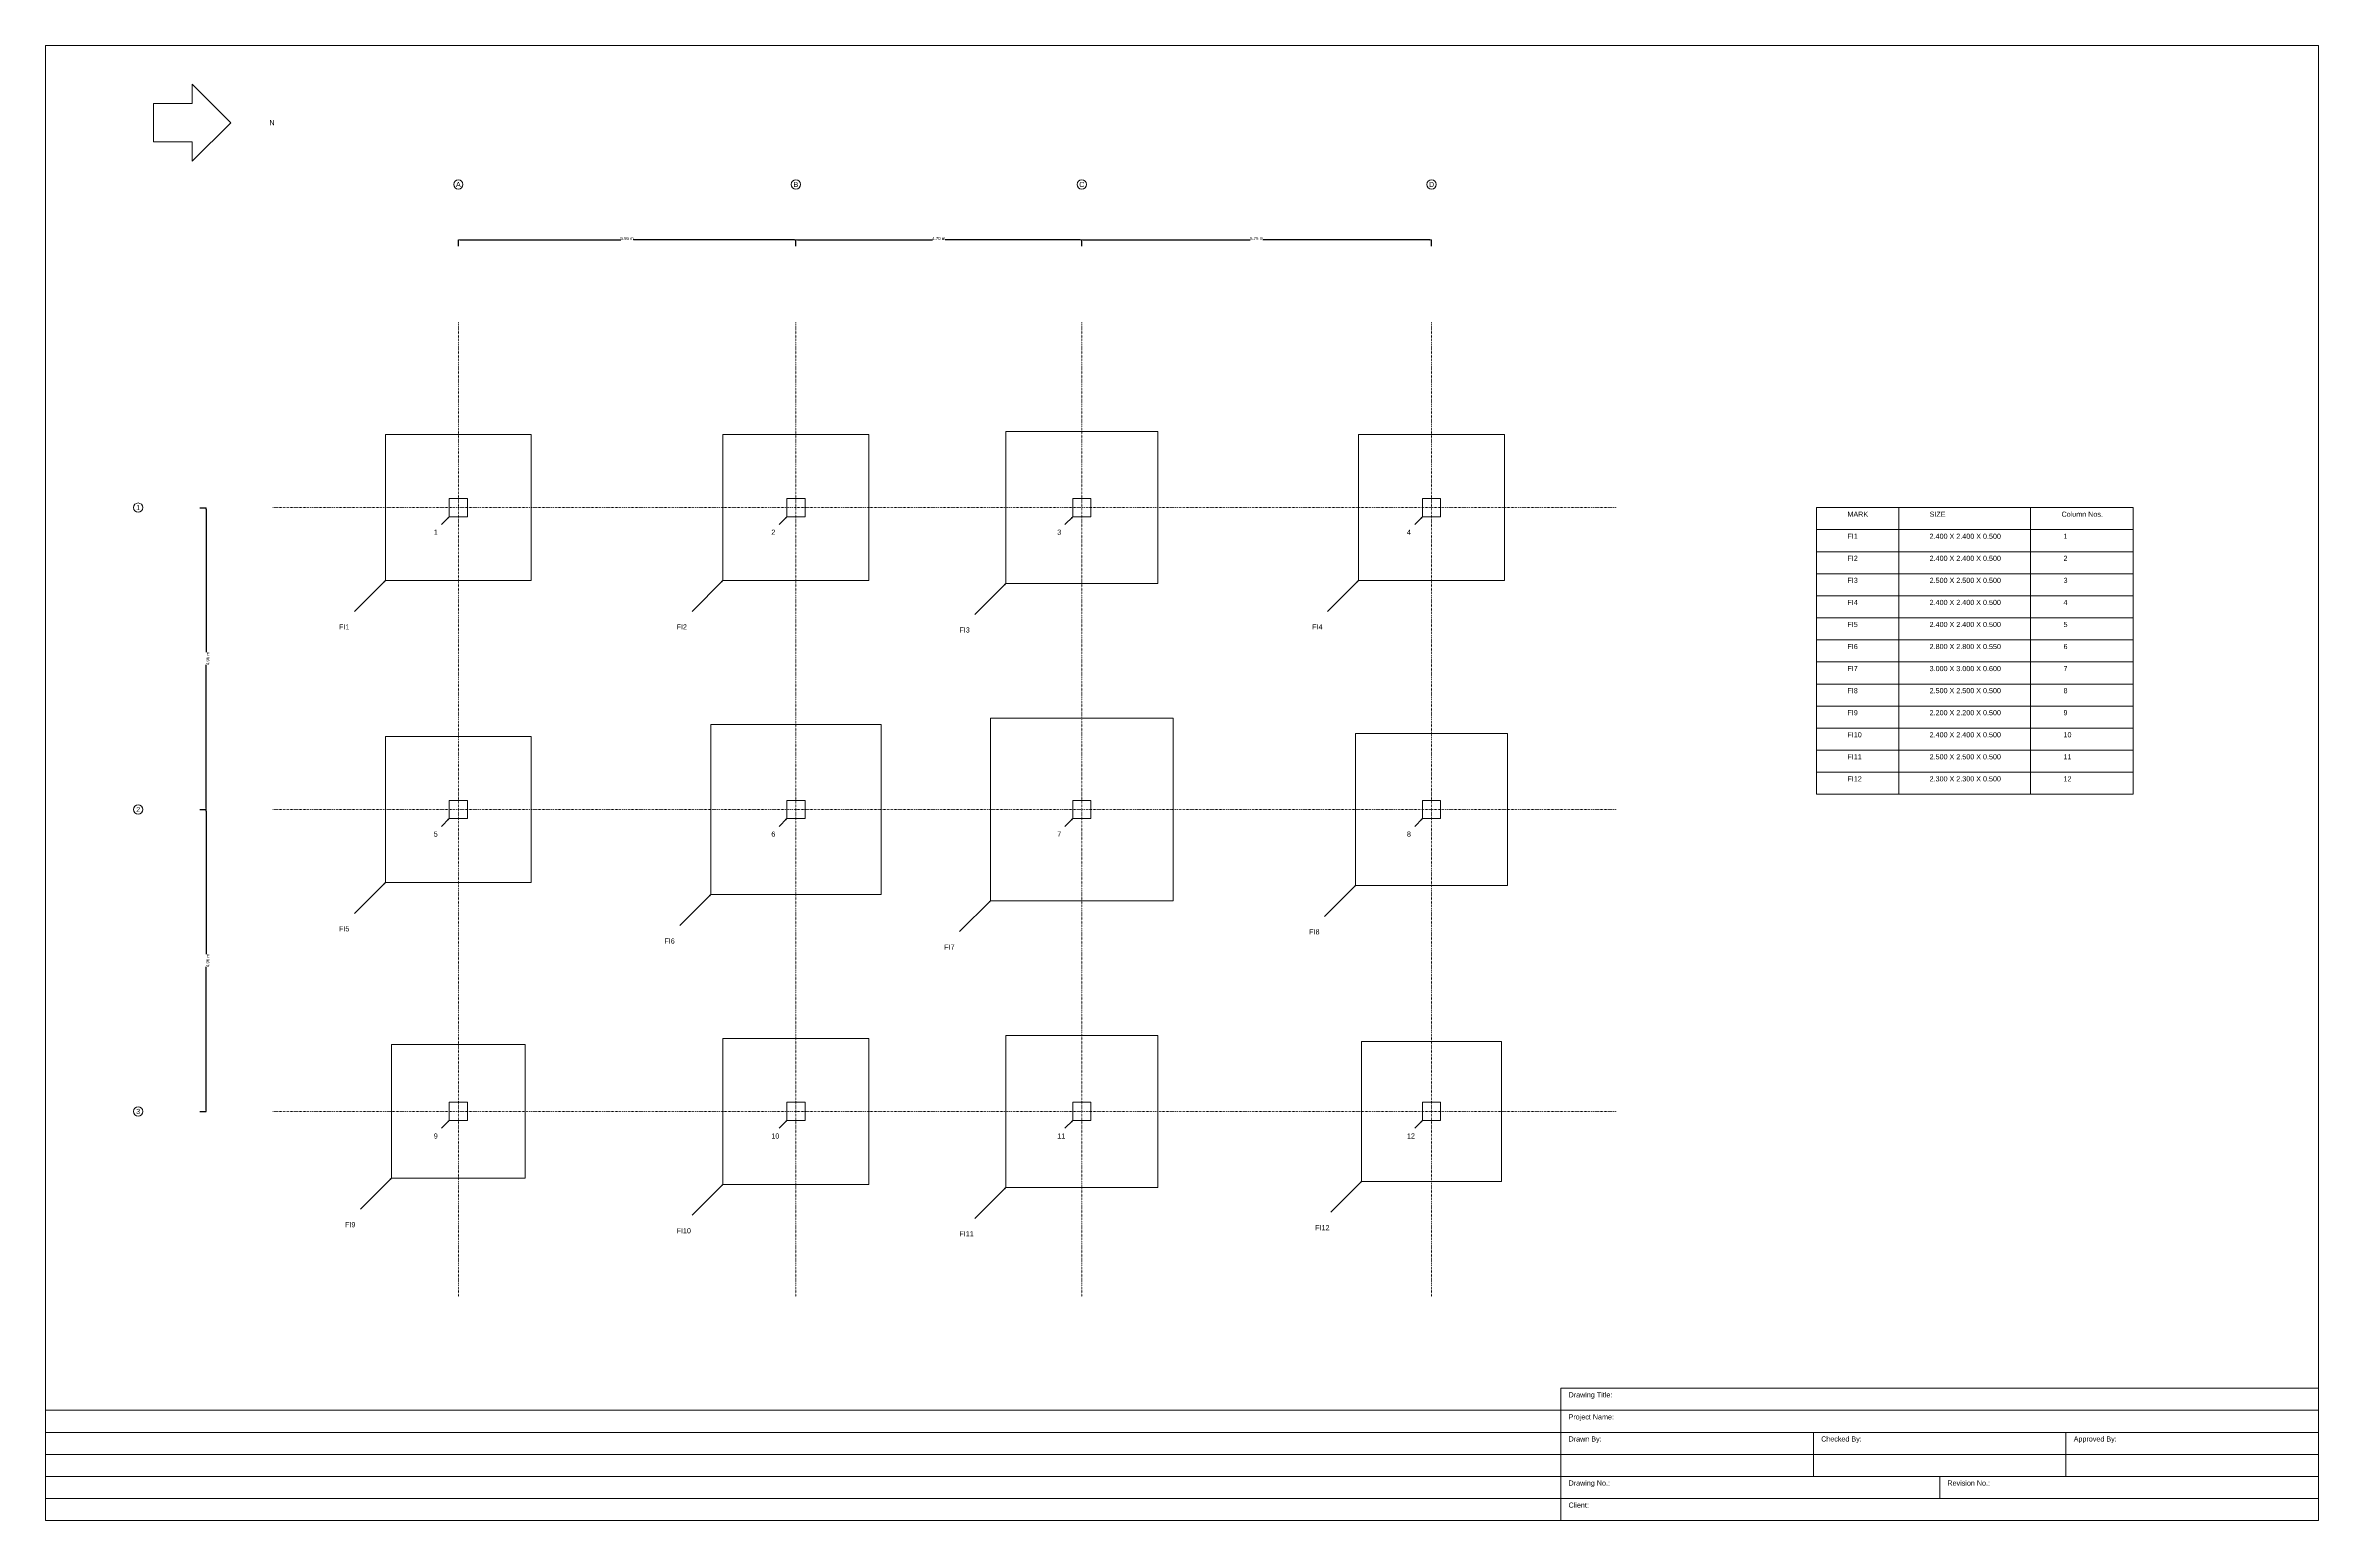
# Model space of a CAD drawing. Header units: inches. Extents: x -471 to 1000, y -4 to 951.
import ezdxf
from ezdxf.enums import TextEntityAlignment as Align

# ---------------------------------------------------------------- set-up
doc = ezdxf.new("R2010")
doc.units = ezdxf.units.IN
doc.header["$MEASUREMENT"] = 0
doc.linetypes.add('DOT', pattern=[0.25, 0, -0.25])
doc.layers.get('0').update_dxf_attribs({"lineweight": 0})
doc.styles.get("Standard").update_dxf_attribs({"font": 'arial.ttf'})
doc.dimstyles.new('VDDIM_NONE', dxfattribs={"dimtxt": 2, "dimasz": 1, "dimexe": 0, "dimexo": 0, "dimgap": 0, "dimtad": 1, "dimdec": 4, "dimzin": 0, "dimdsep": 46, "dimtxsty": 'Standard', "dimblk": 'VDDIM_DEFAULT', "dimcen": 0.09, "dimclre": 82, "dimclrt": 90, "dimadec": 0, "dimazin": 0, "dimtfac": 1, "dimtdec": 4, "dimtix": 1, "dimtmove": 0, "dimatfit": 3, "dimfxl": 0, "dimtolj": 1, "dimtzin": 0, "dimarcsym": 0})

# ---------------------------------------------------------------- blocks, each defined once
blk = doc.blocks.new('VDDIM_DEFAULT')
at = {"linetype": 'Continuous'}
blk.add_hatch(color=0, dxfattribs=at).paths.add_polyline_path([(0, 0), (-1, -0.1665), (-1, 0.1665)], flags=0)
at = {"color": 0, "linetype": 'Continuous'}
blk.add_lwpolyline([(0, 0), (-1, -0.1665), (-1, 0.1665), (0, 0)], dxfattribs=at)
blk = doc.blocks.new('*D3')
at = {"color": 82, "lineweight": -2}
for p, q in [((-204.1, 821.4), (-204.1, 825.4)), ((14.4, 821.4), (14.4, 825.4))]:
    blk.add_line(p, q, dxfattribs=at)
at = {"color": 0, "lineweight": -2}
for p, q in [((-203.1, 825.4), (-98.9, 825.4)), ((13.4, 825.4), (-90.8, 825.4))]:
    blk.add_line(p, q, dxfattribs=at)
at = {"layer": 'Defpoints', "color": 0}
for p in [(14.4, 825.4), (-204.1, 821.4), (14.4, 821.4)]:
    blk.add_point(p, dxfattribs=at)
at = {"color": 0, "lineweight": -2, "rotation": 180}
blk.add_blockref('VDDIM_DEFAULT', (-204.1, 825.4), dxfattribs=at)
at = {"color": 0, "lineweight": -2}
blk.add_blockref('VDDIM_DEFAULT', (14.4, 825.4), dxfattribs=at)
at = {"color": 90, "insert": (-94.9, 826.4), "char_height": 2, "attachment_point": 5}
blk.add_mtext('5.55 m', dxfattribs=at)
blk = doc.blocks.new('*D4')
at = {"color": 82, "lineweight": -2}
for p, q in [((14.4, 821.4), (14.4, 825.4)), ((199.4, 821.4), (199.4, 825.4))]:
    blk.add_line(p, q, dxfattribs=at)
at = {"color": 0, "lineweight": -2}
for p, q in [((15.4, 825.4), (102.8, 825.4)), ((198.4, 825.4), (111, 825.4))]:
    blk.add_line(p, q, dxfattribs=at)
at = {"layer": 'Defpoints', "color": 0}
for p in [(199.4, 825.4), (14.4, 821.4), (199.4, 821.4)]:
    blk.add_point(p, dxfattribs=at)
at = {"color": 0, "lineweight": -2, "rotation": 180}
blk.add_blockref('VDDIM_DEFAULT', (14.4, 825.4), dxfattribs=at)
at = {"color": 0, "lineweight": -2}
blk.add_blockref('VDDIM_DEFAULT', (199.4, 825.4), dxfattribs=at)
at = {"color": 90, "insert": (106.9, 826.4), "char_height": 2, "attachment_point": 5}
blk.add_mtext('4.70 m', dxfattribs=at)
blk = doc.blocks.new('*D5')
at = {"color": 82, "lineweight": -2}
for p, q in [((199.4, 821.4), (199.4, 825.4)), ((425.8, 821.4), (425.8, 825.4))]:
    blk.add_line(p, q, dxfattribs=at)
at = {"color": 0, "lineweight": -2}
for p, q in [((200.4, 825.4), (308.5, 825.4)), ((424.8, 825.4), (316.7, 825.4))]:
    blk.add_line(p, q, dxfattribs=at)
at = {"layer": 'Defpoints', "color": 0}
for p in [(425.8, 825.4), (199.4, 821.4), (425.8, 821.4)]:
    blk.add_point(p, dxfattribs=at)
at = {"color": 0, "lineweight": -2, "rotation": 180}
blk.add_blockref('VDDIM_DEFAULT', (199.4, 825.4), dxfattribs=at)
at = {"color": 0, "lineweight": -2}
blk.add_blockref('VDDIM_DEFAULT', (425.8, 825.4), dxfattribs=at)
at = {"color": 90, "insert": (312.6, 826.4), "char_height": 2, "attachment_point": 5}
blk.add_mtext('5.75 m', dxfattribs=at)
blk = doc.blocks.new('*D6')
at = {"color": 82, "lineweight": -2}
for p, q in [((-371.4, 652.1), (-367.4, 652.1)), ((-371.4, 456.7), (-367.4, 456.7))]:
    blk.add_line(p, q, dxfattribs=at)
at = {"color": 0, "lineweight": -2}
for p, q in [((-367.4, 651.1), (-367.4, 558.5)), ((-367.4, 457.7), (-367.4, 550.3))]:
    blk.add_line(p, q, dxfattribs=at)
at = {"layer": 'Defpoints', "color": 0}
for p in [(-371.4, 652.1), (-371.4, 456.7), (-367.4, 456.7)]:
    blk.add_point(p, dxfattribs=at)
at = {"color": 0, "lineweight": -2}
for p, rotation in [((-367.4, 652.1), 90), ((-367.4, 456.7), 270)]:
    blk.add_blockref('VDDIM_DEFAULT', p, dxfattribs=dict(at, rotation=rotation))
at = {"color": 90, "insert": (-366.3, 554.4), "char_height": 2, "attachment_point": 5, "rotation": 90}
blk.add_mtext('4.96 m', dxfattribs=at)
blk = doc.blocks.new('*D7')
at = {"color": 82, "lineweight": -2}
for p, q in [((-371.4, 456.7), (-367.4, 456.7)), ((-371.4, 261.2), (-367.4, 261.2))]:
    blk.add_line(p, q, dxfattribs=at)
at = {"color": 0, "lineweight": -2}
for p, q in [((-367.4, 455.7), (-367.4, 363)), ((-367.4, 262.2), (-367.4, 354.8))]:
    blk.add_line(p, q, dxfattribs=at)
at = {"layer": 'Defpoints', "color": 0}
for p in [(-371.4, 456.7), (-371.4, 261.2), (-367.4, 261.2)]:
    blk.add_point(p, dxfattribs=at)
at = {"color": 0, "lineweight": -2}
for p, rotation in [((-367.4, 456.7), 90), ((-367.4, 261.2), 270)]:
    blk.add_blockref('VDDIM_DEFAULT', p, dxfattribs=dict(at, rotation=rotation))
at = {"color": 90, "insert": (-366.3, 358.9), "char_height": 2, "attachment_point": 5, "rotation": 90}
blk.add_mtext('4.96 m', dxfattribs=at)

msp = doc.modelspace()

# ---------------------------------------------------------------- hatches: boundary and pattern name
at = {"lineweight": 0}
for points in [[(-210.01662, 646.23735), (-210.88265, 645.73735), (-210.51662, 645.37132)], [(8.48731, 646.23735), (7.62129, 645.73735), (7.98731, 645.37132)], [(193.52671, 646.23735), (192.66069, 645.73735), (193.02671, 645.37132)], [(419.90464, 646.23735), (419.03862, 645.73735), (419.40464, 645.37132)], [(-251.35521, 604.89876), (-252.22123, 604.39876), (-251.85521, 604.03274)], [(-32.85127, 604.89876), (-33.71729, 604.39876), (-33.35127, 604.03274)], [(378.56606, 604.89876), (377.70003, 604.39876), (378.06606, 604.03274)], [(150.21963, 602.93026), (149.3536, 602.43026), (149.71963, 602.06423)], [(-210.01662, 450.7649), (-210.88265, 450.2649), (-210.51662, 449.89888)], [(8.48731, 450.7649), (7.62129, 450.2649), (7.98731, 449.89888)], [(193.52671, 450.7649), (192.66069, 450.2649), (193.02671, 449.89888)], [(419.90464, 450.7649), (419.03862, 450.2649), (419.40464, 449.89888)], [(-251.35521, 409.42632), (-252.22123, 408.92632), (-251.85521, 408.56029)], [(-40.72528, 401.5523), (-41.59131, 401.0523), (-41.22528, 400.68628)], [(140.37711, 397.6153), (139.51108, 397.1153), (139.87711, 396.74927)], [(376.59756, 407.45782), (375.73153, 406.95782), (376.09756, 406.59179)], [(-210.01662, 255.29246), (-210.88265, 254.79246), (-210.51662, 254.42643)], [(8.48731, 255.29246), (7.62129, 254.79246), (7.98731, 254.42643)], [(193.52671, 255.29246), (192.66069, 254.79246), (193.02671, 254.42643)], [(419.90464, 255.29246), (419.03862, 254.79246), (419.40464, 254.42643)], [(-247.4182, 217.89089), (-248.28422, 217.39089), (-247.9182, 217.02486)], [(-32.85127, 213.95388), (-33.71729, 213.45388), (-33.35127, 213.08785)], [(150.21963, 211.98537), (149.3536, 211.48537), (149.71963, 211.11935)], [(380.53456, 215.92238), (379.66854, 215.42238), (380.03456, 215.05636)]]:
    msp.add_hatch(color=30, dxfattribs=at).paths.add_polyline_path(points, flags=0)

# ---------------------------------------------------------------- linework, layer by layer
at = {"color": 252, "linetype": 'Continuous', "lineweight": 0}
for p, q in [((999.93814, 951.35777), (-471.35521, 951.35777)), ((-471.35521, 951.35777), (-471.35521, -3.68078)), ((999.93814, -3.68078), (999.93814, 951.35777)), ((509.50702, 81.98537), (999.93814, 81.98537)), ((509.50702, 81.98537), (509.50702, -3.68078)), ((-471.35521, 67.70768), (509.50702, 67.70768)), ((509.50702, 67.70768), (999.93814, 67.70768)), ((-471.35521, 53.42999), (509.50702, 53.42999)), ((509.50702, 53.42999), (999.93814, 53.42999)), ((672.98406, 53.42999), (672.98406, 24.8746)), ((836.4611, 53.42999), (836.4611, 24.8746)), ((-471.35521, 39.1523), (509.50702, 39.1523)), ((509.50702, 39.1523), (999.93814, 39.1523)), ((-471.35521, 24.8746), (509.50702, 24.8746)), ((509.50702, 24.8746), (999.93814, 24.8746)), ((754.72258, 24.8746), (754.72258, 10.59691)), ((-471.35521, 10.59691), (509.50702, 10.59691)), ((509.50702, 10.59691), (999.93814, 10.59691)), ((-471.35521, -3.68078), (999.93814, -3.68078)), ((19.07591, -3.68078), (19.07591, -3.68078))]:
    msp.add_line(p, q, dxfattribs=at)
at = {"color": 50, "linetype": 'Continuous', "lineweight": 0}
for p, q in [((-401.35521, 913.85546), (-376.35521, 913.85546)), ((-401.35521, 888.85546), (-401.35521, 913.85546)), ((-376.35521, 913.85546), (-376.35521, 926.35546)), ((-376.35521, 926.35546), (-351.35521, 901.35546)), ((-351.35521, 901.35546), (-376.35521, 876.35546)), ((-376.35521, 888.85546), (-401.35521, 888.85546)), ((-376.35521, 876.35546), (-376.35521, 888.85546)), ((675.02275, 652.14286), (675.02275, 466.53286)), ((675.02275, 652.14286), (879.93814, 652.14286)), ((728.19786, 652.14286), (728.19786, 466.53286)), ((813.58336, 652.14286), (813.58336, 466.53286)), ((879.93814, 652.14286), (879.93814, 466.53286)), ((675.02275, 637.86516), (879.93814, 637.86516)), ((675.02275, 623.58747), (879.93814, 623.58747)), ((675.02275, 609.30978), (879.93814, 609.30978)), ((675.02275, 595.03209), (879.93814, 595.03209)), ((675.02275, 580.7544), (879.93814, 580.7544)), ((675.02275, 566.4767), (879.93814, 566.4767)), ((675.02275, 552.19901), (879.93814, 552.19901)), ((675.02275, 537.92132), (879.93814, 537.92132)), ((675.02275, 523.64363), (879.93814, 523.64363)), ((675.02275, 509.36593), (879.93814, 509.36593)), ((675.02275, 495.08824), (879.93814, 495.08824)), ((675.02275, 480.81055), (879.93814, 480.81055)), ((675.02275, 466.53286), (879.93814, 466.53286))]:
    msp.add_line(p, q, dxfattribs=at)
at = {"color": 136, "linetype": 'DOT', "lineweight": 0}
for p, q in [((-204.11111, 772.14286), (-204.11111, 141.19797)), ((14.39283, 772.14286), (14.39283, 141.19797)), ((199.43222, 772.14286), (199.43222, 141.19797)), ((425.81015, 772.14286), (425.81015, 141.19797)), ((-324.11111, 652.14286), (545.81015, 652.14286)), ((-324.11111, 456.67041), (545.81015, 456.67041)), ((-324.11111, 261.19797), (545.81015, 261.19797))]:
    msp.add_line(p, q, dxfattribs=at)
at = {"color": 254, "linetype": 'Continuous', "lineweight": 0}
for p, q in [((-251.35521, 699.38695), (-156.86702, 699.38695)), ((-251.35521, 604.89876), (-251.35521, 699.38695)), ((-156.86702, 699.38695), (-156.86702, 604.89876)), ((-32.85127, 699.38695), (61.63692, 699.38695)), ((-32.85127, 604.89876), (-32.85127, 699.38695)), ((61.63692, 699.38695), (61.63692, 604.89876)), ((150.21963, 701.35546), (248.64482, 701.35546)), ((150.21963, 602.93026), (150.21963, 701.35546)), ((248.64482, 701.35546), (248.64482, 602.93026)), ((378.56606, 699.38695), (473.05425, 699.38695)), ((378.56606, 604.89876), (378.56606, 699.38695)), ((473.05425, 699.38695), (473.05425, 604.89876)), ((-210.01662, 658.04837), (-198.2056, 658.04837)), ((-210.01662, 646.23735), (-210.01662, 658.04837)), ((-198.2056, 658.04837), (-198.2056, 646.23735)), ((8.48731, 658.04837), (20.29834, 658.04837)), ((8.48731, 646.23735), (8.48731, 658.04837)), ((20.29834, 658.04837), (20.29834, 646.23735)), ((193.52671, 658.04837), (205.33774, 658.04837)), ((193.52671, 646.23735), (193.52671, 658.04837)), ((205.33774, 658.04837), (205.33774, 646.23735)), ((419.90464, 658.04837), (431.71567, 658.04837)), ((419.90464, 646.23735), (419.90464, 658.04837)), ((431.71567, 658.04837), (431.71567, 646.23735)), ((-198.2056, 646.23735), (-210.01662, 646.23735)), ((20.29834, 646.23735), (8.48731, 646.23735)), ((205.33774, 646.23735), (193.52671, 646.23735)), ((431.71567, 646.23735), (419.90464, 646.23735)), ((-156.86702, 604.89876), (-251.35521, 604.89876)), ((61.63692, 604.89876), (-32.85127, 604.89876)), ((473.05425, 604.89876), (378.56606, 604.89876)), ((248.64482, 602.93026), (150.21963, 602.93026)), ((140.37711, 515.72553), (258.48734, 515.72553)), ((140.37711, 397.6153), (140.37711, 515.72553)), ((258.48734, 515.72553), (258.48734, 397.6153)), ((-251.35521, 503.91451), (-156.86702, 503.91451)), ((-251.35521, 409.42632), (-251.35521, 503.91451)), ((-156.86702, 503.91451), (-156.86702, 409.42632)), ((-40.72528, 511.78852), (69.51094, 511.78852)), ((-40.72528, 401.5523), (-40.72528, 511.78852)), ((69.51094, 511.78852), (69.51094, 401.5523)), ((376.59756, 505.88301), (475.02275, 505.88301)), ((376.59756, 407.45782), (376.59756, 505.88301)), ((475.02275, 505.88301), (475.02275, 407.45782)), ((-210.01662, 462.57593), (-198.2056, 462.57593)), ((-210.01662, 450.7649), (-210.01662, 462.57593)), ((-198.2056, 462.57593), (-198.2056, 450.7649)), ((8.48731, 462.57593), (20.29834, 462.57593)), ((8.48731, 450.7649), (8.48731, 462.57593)), ((20.29834, 462.57593), (20.29834, 450.7649)), ((193.52671, 462.57593), (205.33774, 462.57593)), ((193.52671, 450.7649), (193.52671, 462.57593)), ((205.33774, 462.57593), (205.33774, 450.7649)), ((419.90464, 462.57593), (431.71567, 462.57593)), ((419.90464, 450.7649), (419.90464, 462.57593)), ((431.71567, 462.57593), (431.71567, 450.7649)), ((-198.2056, 450.7649), (-210.01662, 450.7649)), ((20.29834, 450.7649), (8.48731, 450.7649)), ((205.33774, 450.7649), (193.52671, 450.7649)), ((431.71567, 450.7649), (419.90464, 450.7649)), ((-156.86702, 409.42632), (-251.35521, 409.42632)), ((69.51094, 401.5523), (-40.72528, 401.5523)), ((258.48734, 397.6153), (140.37711, 397.6153)), ((475.02275, 407.45782), (376.59756, 407.45782)), ((150.21963, 310.41057), (248.64482, 310.41057)), ((150.21963, 211.98537), (150.21963, 310.41057)), ((248.64482, 310.41057), (248.64482, 211.98537)), ((-247.4182, 304.50506), (-160.80402, 304.50506)), ((-247.4182, 217.89089), (-247.4182, 304.50506)), ((-160.80402, 304.50506), (-160.80402, 217.89089)), ((-32.85127, 308.44207), (61.63692, 308.44207)), ((-32.85127, 213.95388), (-32.85127, 308.44207)), ((61.63692, 308.44207), (61.63692, 213.95388)), ((380.53456, 306.47356), (471.08574, 306.47356)), ((380.53456, 215.92238), (380.53456, 306.47356)), ((471.08574, 306.47356), (471.08574, 215.92238)), ((-210.01662, 267.10348), (-198.2056, 267.10348)), ((-210.01662, 255.29246), (-210.01662, 267.10348)), ((-198.2056, 267.10348), (-198.2056, 255.29246)), ((8.48731, 267.10348), (20.29834, 267.10348)), ((8.48731, 255.29246), (8.48731, 267.10348)), ((20.29834, 267.10348), (20.29834, 255.29246)), ((193.52671, 267.10348), (205.33774, 267.10348)), ((193.52671, 255.29246), (193.52671, 267.10348)), ((205.33774, 267.10348), (205.33774, 255.29246)), ((419.90464, 267.10348), (431.71567, 267.10348)), ((419.90464, 255.29246), (419.90464, 267.10348)), ((431.71567, 267.10348), (431.71567, 255.29246)), ((-198.2056, 255.29246), (-210.01662, 255.29246)), ((20.29834, 255.29246), (8.48731, 255.29246)), ((205.33774, 255.29246), (193.52671, 255.29246)), ((431.71567, 255.29246), (419.90464, 255.29246)), ((-160.80402, 217.89089), (-247.4182, 217.89089)), ((61.63692, 213.95388), (-32.85127, 213.95388)), ((248.64482, 211.98537), (150.21963, 211.98537)), ((471.08574, 215.92238), (380.53456, 215.92238))]:
    msp.add_line(p, q, dxfattribs=at)
at = {"color": 30, "linetype": 'Continuous', "lineweight": 0}
for p, q in [((-210.01662, 646.23735), (-215.01662, 641.23735)), ((8.48731, 646.23735), (3.48731, 641.23735)), ((193.52671, 646.23735), (188.52671, 641.23735)), ((419.90464, 646.23735), (414.90464, 641.23735)), ((-251.35521, 604.89876), (-271.35521, 584.89876)), ((-32.85127, 604.89876), (-52.85127, 584.89876)), ((378.56606, 604.89876), (358.56606, 584.89876)), ((150.21963, 602.93026), (130.21963, 582.93026)), ((-210.01662, 450.7649), (-215.01662, 445.7649)), ((8.48731, 450.7649), (3.48731, 445.7649)), ((193.52671, 450.7649), (188.52671, 445.7649)), ((419.90464, 450.7649), (414.90464, 445.7649)), ((-251.35521, 409.42632), (-271.35521, 389.42632)), ((-40.72528, 401.5523), (-60.72528, 381.5523)), ((140.37711, 397.6153), (120.37711, 377.6153)), ((376.59756, 407.45782), (356.59756, 387.45782)), ((-210.01662, 255.29246), (-215.01662, 250.29246)), ((8.48731, 255.29246), (3.48731, 250.29246)), ((193.52671, 255.29246), (188.52671, 250.29246)), ((419.90464, 255.29246), (414.90464, 250.29246)), ((-247.4182, 217.89089), (-267.4182, 197.89089)), ((-32.85127, 213.95388), (-52.85127, 193.95388)), ((150.21963, 211.98537), (130.21963, 191.98537)), ((380.53456, 215.92238), (360.53456, 195.92238))]:
    msp.add_line(p, q, dxfattribs=at)
at = {"color": 30, "lineweight": 0}
for points in [[(-210.01662, 646.23735), (-210.88265, 645.73735), (-210.51662, 645.37132), (-210.01662, 646.23735)], [(8.48731, 646.23735), (7.62129, 645.73735), (7.98731, 645.37132), (8.48731, 646.23735)], [(193.52671, 646.23735), (192.66069, 645.73735), (193.02671, 645.37132), (193.52671, 646.23735)], [(419.90464, 646.23735), (419.03862, 645.73735), (419.40464, 645.37132), (419.90464, 646.23735)], [(-251.35521, 604.89876), (-252.22123, 604.39876), (-251.85521, 604.03274), (-251.35521, 604.89876)], [(-32.85127, 604.89876), (-33.71729, 604.39876), (-33.35127, 604.03274), (-32.85127, 604.89876)], [(378.56606, 604.89876), (377.70003, 604.39876), (378.06606, 604.03274), (378.56606, 604.89876)], [(150.21963, 602.93026), (149.3536, 602.43026), (149.71963, 602.06423), (150.21963, 602.93026)], [(-210.01662, 450.7649), (-210.88265, 450.2649), (-210.51662, 449.89888), (-210.01662, 450.7649)], [(8.48731, 450.7649), (7.62129, 450.2649), (7.98731, 449.89888), (8.48731, 450.7649)], [(193.52671, 450.7649), (192.66069, 450.2649), (193.02671, 449.89888), (193.52671, 450.7649)], [(419.90464, 450.7649), (419.03862, 450.2649), (419.40464, 449.89888), (419.90464, 450.7649)], [(-251.35521, 409.42632), (-252.22123, 408.92632), (-251.85521, 408.56029), (-251.35521, 409.42632)], [(-40.72528, 401.5523), (-41.59131, 401.0523), (-41.22528, 400.68628), (-40.72528, 401.5523)], [(140.37711, 397.6153), (139.51108, 397.1153), (139.87711, 396.74927), (140.37711, 397.6153)], [(376.59756, 407.45782), (375.73153, 406.95782), (376.09756, 406.59179), (376.59756, 407.45782)], [(-210.01662, 255.29246), (-210.88265, 254.79246), (-210.51662, 254.42643), (-210.01662, 255.29246)], [(8.48731, 255.29246), (7.62129, 254.79246), (7.98731, 254.42643), (8.48731, 255.29246)], [(193.52671, 255.29246), (192.66069, 254.79246), (193.02671, 254.42643), (193.52671, 255.29246)], [(419.90464, 255.29246), (419.03862, 254.79246), (419.40464, 254.42643), (419.90464, 255.29246)], [(-247.4182, 217.89089), (-248.28422, 217.39089), (-247.9182, 217.02486), (-247.4182, 217.89089)], [(-32.85127, 213.95388), (-33.71729, 213.45388), (-33.35127, 213.08785), (-32.85127, 213.95388)], [(150.21963, 211.98537), (149.3536, 211.48537), (149.71963, 211.11935), (150.21963, 211.98537)], [(380.53456, 215.92238), (379.66854, 215.42238), (380.03456, 215.05636), (380.53456, 215.92238)]]:
    msp.add_lwpolyline(points, dxfattribs=at)
at = {"color": 2, "lineweight": 0}
for centre in [(-204.11111, 861.35546), (14.39283, 861.35546), (199.43222, 861.35546), (425.81015, 861.35546), (-411.35521, 652.14286), (-411.35521, 456.67041), (-411.35521, 261.19797)]:
    msp.add_circle(centre, 2.99438, dxfattribs=at)

# ---------------------------------------------------------------- texts
at = {"color": 50}
msp.add_text('N', height=3.32, dxfattribs=at).set_placement((-326.35521, 901.35546), align=Align.MIDDLE_LEFT)
at = {"color": 2}
for s, p in [('A', (-204.11111, 861.35546)), ('B', (14.39283, 861.35546)), ('C', (199.43222, 861.35546)), ('D', (425.81015, 861.35546)), ('1', (-411.35521, 652.14286)), ('2', (-411.35521, 456.67041)), ('3', (-411.35521, 261.19797))]:
    msp.add_text(s, height=3.32, dxfattribs=at).set_placement(p, align=Align.MIDDLE_CENTER)
for s, p in [('MARK', (695.02275, 647.86516)), ('SIZE', (748.19786, 647.86516)), ('Column Nos.', (833.58336, 647.86516)), ('1', (-220.01662, 636.23735)), ('2', (-1.51269, 636.23735)), ('3', (183.52671, 636.23735)), ('4', (409.90464, 636.23735)), ('FI1', (695.02275, 633.58747)), ('2.400 X 2.400 X 0.500', (748.19786, 633.58747)), (' 1', (833.58336, 633.58747)), ('FI2', (695.02275, 619.30978)), ('2.400 X 2.400 X 0.500', (748.19786, 619.30978)), (' 2', (833.58336, 619.30978)), ('FI3', (695.02275, 605.03209)), ('2.500 X 2.500 X 0.500', (748.19786, 605.03209)), (' 3', (833.58336, 605.03209)), ('FI4', (695.02275, 590.7544)), ('2.400 X 2.400 X 0.500', (748.19786, 590.7544)), (' 4', (833.58336, 590.7544)), ('FI1', (-281.35521, 574.89876)), ('FI2', (-62.85127, 574.89876)), ('FI3', (120.21963, 572.93026)), ('FI4', (348.56606, 574.89876)), ('FI5', (695.02275, 576.4767)), ('2.400 X 2.400 X 0.500', (748.19786, 576.4767)), (' 5', (833.58336, 576.4767)), ('FI6', (695.02275, 562.19901)), ('2.800 X 2.800 X 0.550', (748.19786, 562.19901)), (' 6', (833.58336, 562.19901)), ('FI7', (695.02275, 547.92132)), ('3.000 X 3.000 X 0.600', (748.19786, 547.92132)), (' 7', (833.58336, 547.92132)), ('FI8', (695.02275, 533.64363)), ('2.500 X 2.500 X 0.500', (748.19786, 533.64363)), (' 8', (833.58336, 533.64363)), ('FI9', (695.02275, 519.36593)), ('2.200 X 2.200 X 0.500', (748.19786, 519.36593)), (' 9', (833.58336, 519.36593)), ('FI10', (695.02275, 505.08824)), ('2.400 X 2.400 X 0.500', (748.19786, 505.08824)), (' 10', (833.58336, 505.08824)), ('FI11', (695.02275, 490.81055)), ('2.500 X 2.500 X 0.500', (748.19786, 490.81055)), (' 11', (833.58336, 490.81055)), ('FI12', (695.02275, 476.53286)), ('2.300 X 2.300 X 0.500', (748.19786, 476.53286)), (' 12', (833.58336, 476.53286)), ('5', (-220.01662, 440.7649)), ('6', (-1.51269, 440.7649)), ('7', (183.52671, 440.7649)), ('8', (409.90464, 440.7649)), ('FI5', (-281.35521, 379.42632)), ('FI6', (-70.72528, 371.5523)), ('FI7', (110.37711, 367.6153)), ('FI8', (346.59756, 377.45782)), ('9', (-220.01662, 245.29246)), ('10', (-1.51269, 245.29246)), ('11', (183.52671, 245.29246)), ('12', (409.90464, 245.29246)), ('FI9', (-277.4182, 187.89089)), ('FI10', (-62.85127, 183.95388)), ('FI11', (120.21963, 181.98537)), ('FI12', (350.53456, 185.92238)), ('Drawing Title:', (514.50702, 77.70768)), ('Project Name: ', (514.50702, 63.42999)), ('Drawn By:', (514.50702, 49.1523)), ('Checked By:', (677.98406, 49.1523)), ('Approved By:', (841.4611, 49.1523)), ('Drawing No.:', (514.50702, 20.59691)), ('Revision No.:', (759.72258, 20.59691)), ('Client: ', (514.50702, 6.31922))]:
    msp.add_text(s, height=3.32, dxfattribs=at).set_placement(p, align=Align.MIDDLE_LEFT)

# ---------------------------------------------------------------- dimensions: what is measured, and where the dimension line sits
at = {"color": 1, "linetype": 'Continuous'}
for p1, p2, text, picture, middle in [((-204.11111, 821.35546), (14.39283, 821.35546), '5.55 m', '*D3', (-94.85914, 826.37246)), ((14.39283, 821.35546), (199.43222, 821.35546), '4.70 m', '*D4', (106.91252, 826.37646)), ((199.43222, 821.35546), (425.81015, 821.35546), '5.75 m', '*D5', (312.62119, 826.37246)), ((-371.35521, 652.14286), (-371.35521, 456.67041), '4.96 m', '*D6', (-366.33421, 554.40664)), ((-371.35521, 456.67041), (-371.35521, 261.19797), '4.96 m', '*D7', (-366.33421, 358.93419))]:
    dim = msp.add_aligned_dim(p1=p1, p2=p2, distance=4, text=text, dimstyle='VDDIM_NONE', dxfattribs=at)
    dim.commit()
    dim.dimension.update_dxf_attribs({"geometry": picture, "text_midpoint": middle})

doc.saveas('drawing.dxf')
